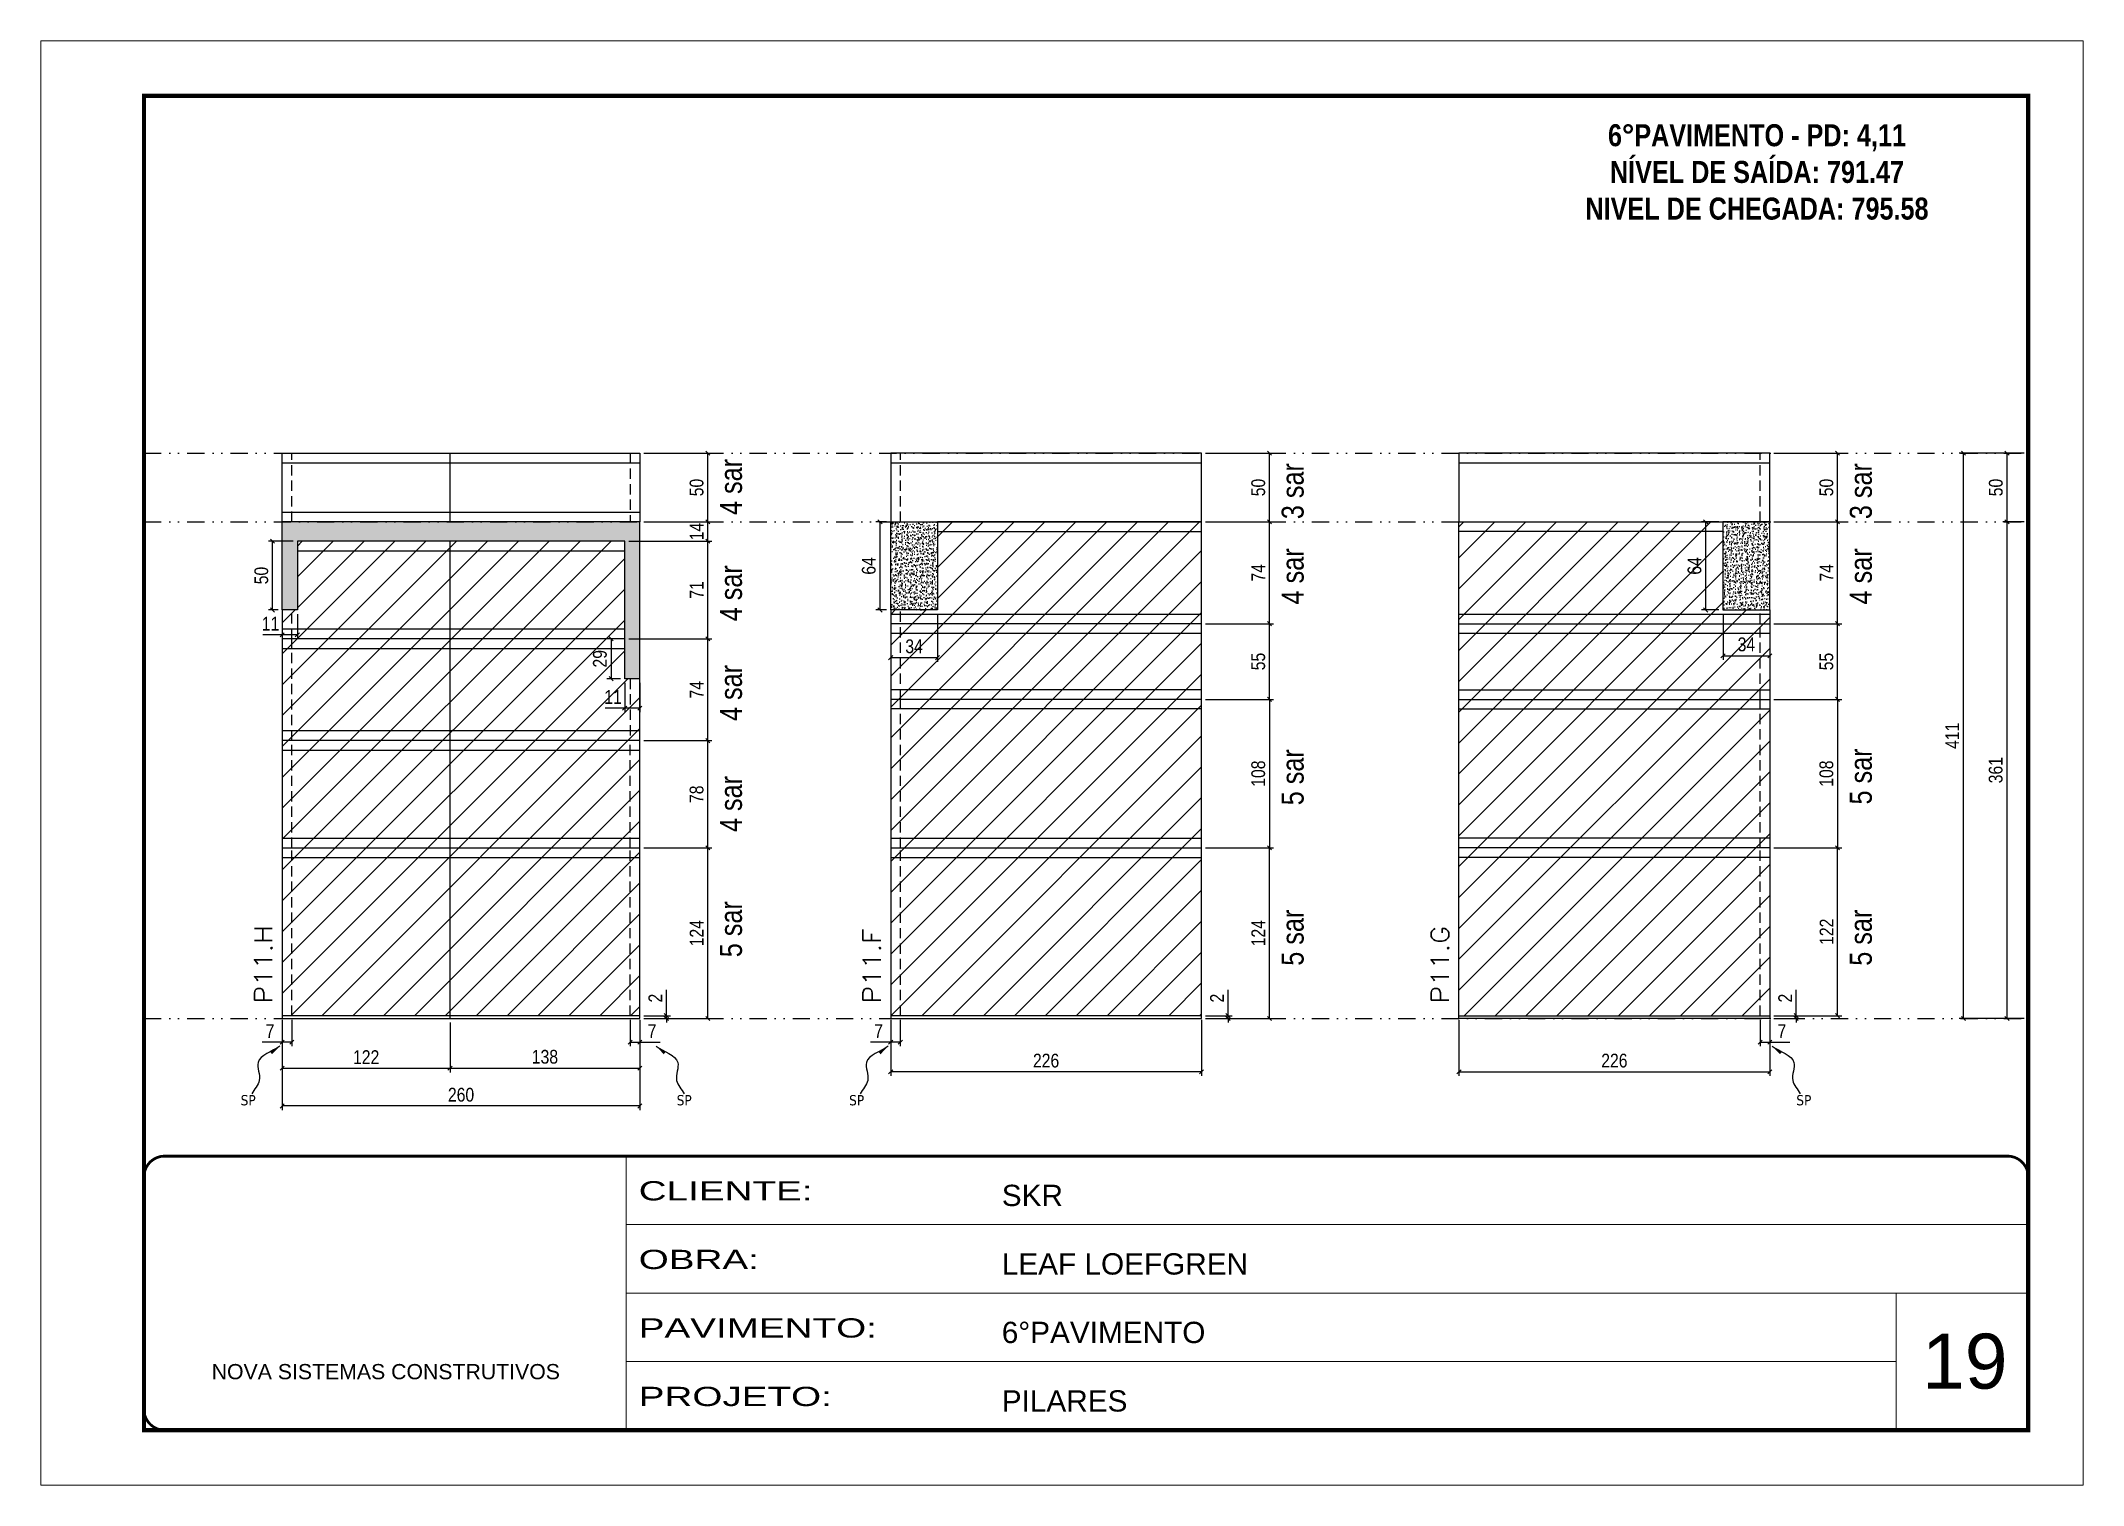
# Model space of a CAD drawing. Extents: x 14400 to 27878, y -21631 to 6985.
# Drawn here: x 17597 to 19082, y 1340 to 2390 of the extents above; entities that cross this region are included whole.
import ezdxf

# ---------------------------------------------------------------- set-up
doc = ezdxf.new("R2010")
doc.units = 0
for name, pattern in [('CONTINUO', [0]), ('DASHED', [0.75, 0.5, -0.25]), ('DIVIDE2', [0.625, 0.25, -0.125, 0, -0.125, 0, -0.125]), ('HIDDEN', [0.375, 0.25, -0.125])]:
    doc.linetypes.add(name, pattern=pattern)
for name, color, linetype, lineweight in [('CARIMBO', 255, 'Continuous', 9), ('Folhas', 255, 'Continuous', 9), ('Hachura', 251, 'Continuous', 9), ('SARRAFO DE PRESSAO', 251, 'DASHED', 9), ('Texto Seção', 7, 'Continuous', 15)]:
    doc.layers.add(name, color=color, linetype=linetype, lineweight=lineweight)
for name, color, linetype in [('COTA', 241, 'Continuous'), ('NOMENCLATURA', 7, 'Continuous'), ('Nível', 160, 'Continuous'), ('Painéis', 200, 'Continuous'), ('SARR_2.2x7', 40, 'Continuous'), ('Sarrafo de Pressão', 42, 'HIDDEN'), ('texto', 7, 'Continuous')]:
    doc.layers.add(name, color=color, linetype=linetype)
doc.styles.add('ARIAL', font='arial.ttf')
doc.styles.add('ARIAL_NARROW', font='ARIALN.TTF', dxfattribs={"height": 0.2})
doc.styles.add('COTA TECNICA', font='techl___.ttf', dxfattribs={"height": 10})
doc.styles.add('COTA TECNICA-50', font='techl___.ttf', dxfattribs={"height": 10})
doc.styles.add('REGUA-120', font='ROMANS.shx', dxfattribs={"height": 15})
doc.styles.add('ROMANC', font='techb___.ttf', dxfattribs={"height": 2.5})
doc.styles.get("Standard").update_dxf_attribs({"font": 'arial.ttf'})
doc.styles.add('Tecnologia', font='')
doc.styles.get('Tecnologia').set_extended_font_data('Forgotten Futurist')
doc.dimstyles.new('COTA PAINEL-50', dxfattribs={"dimtxt": 10, "dimasz": 3, "dimexe": 3, "dimexo": 3, "dimgap": 3, "dimtad": 1, "dimdec": 1, "dimzin": 12, "dimdsep": 46, "dimtxsty": 'COTA TECNICA-50', "dimblk1": 'OBLIQUE', "dimblk2": 'OBLIQUE', "dimsah": 1, "dimcen": 0.9, "dimclrd": 4, "dimclre": 4, "dimclrt": 240, "dimadec": 1, "dimazin": 3, "dimtfac": 1, "dimtdec": 1, "dimtmove": 0, "dimatfit": 3, "dimfxl": 1, "dimtolj": 1, "dimtzin": 12, "dimarcsym": 0})
doc.dimstyles.new('PAINEL', dxfattribs={"dimtxt": 10, "dimasz": 3, "dimexe": 3, "dimexo": 3, "dimgap": 3, "dimtad": 1, "dimdec": 1, "dimzin": 12, "dimdsep": 46, "dimtxsty": 'COTA TECNICA', "dimblk1": 'OBLIQUE', "dimblk2": 'OBLIQUE', "dimsah": 1, "dimcen": 0.9, "dimclrd": 4, "dimclre": 4, "dimclrt": 240, "dimadec": 1, "dimazin": 3, "dimtfac": 1, "dimtdec": 1, "dimtmove": 0, "dimatfit": 3, "dimfxl": 1, "dimtolj": 1, "dimtzin": 12, "dimarcsym": 0})
doc.dimstyles.get("Standard").update_dxf_attribs({"dimtxt": 0.18, "dimasz": 0.18, "dimexe": 0.18, "dimexo": 0.0625, "dimgap": 0.09, "dimtad": 0, "dimtih": 1, "dimtoh": 1, "dimdec": 4, "dimzin": 0, "dimdsep": 46, "dimtxsty": 'Standard', "dimcen": 0.09, "dimadec": 0, "dimazin": 0, "dimtfac": 1, "dimtdec": 4, "dimtofl": 0, "dimtmove": 0, "dimatfit": 3, "dimfxl": 1, "dimtolj": 1, "dimtzin": 0, "dimarcsym": 0})

msp = doc.modelspace()

# ---------------------------------------------------------------- texts
at = {"layer": 'CARIMBO', "style": 'ARIAL'}
msp.add_text('19', height=40, dxfattribs=at).set_placement((18964.83, 1410.57))
at = {"layer": 'NOMENCLATURA', "style": 'ARIAL_NARROW'}
for s, p in [('4 sar', (18106.75, 2045.74)), ('3 sar', (18515.16, 2042.69)), ('3 sar', (18928.31, 2042.69)), ('4 sar', (18515.16, 1980.69)), ('4 sar', (18928.31, 1980.69)), ('4 sar', (18106.75, 1968.47)), ('4 sar', (18106.75, 1895.97)), ('5 sar', (18515.16, 1834.69)), ('5 sar', (18928.31, 1835.27)), ('4 sar', (18106.75, 1815.21)), ('5 sar', (18106.75, 1724.23)), ('5 sar', (18515.16, 1718.03)), ('5 sar', (18928.31, 1718.03))]:
    msp.add_text(s, height=16, rotation=90, dxfattribs=at).set_placement(p)
at = {"layer": 'NOMENCLATURA', "color": 2, "insert": (18844.81, 2356.49), "char_height": 16, "attachment_point": 2, "style": 'ROMANC'}
msp.add_mtext_dynamic_manual_height_columns('\\P6°PAVIMENTO - PD: 4,11\\PNÍVEL DE SAÍDA: 791.47\\PNIVEL DE CHEGADA: 795.58', width=432.3511, gutter_width=1, heights=[0], dxfattribs=at)
at = {"layer": 'texto', "color": 0, "char_height": 7.5, "attachment_point": 5}
for insert in [(17747.73, 1620.22), (18064.76, 1620.22), (18190.14, 1620.22), (18878.85, 1620.22)]:
    msp.add_mtext('{\\fTahoma|b0|i0|c0|p34;\\C4;SP}', dxfattribs=dict(at, insert=insert))
at = {"layer": 'Texto Seção', "style": 'REGUA-120', "width": 1.1}
for s, p in [('P11.H', (17765.26, 1690.47)), ('P11.F', (18207.67, 1690.47)), ('P11.G', (18620.82, 1690.47))]:
    msp.add_text(s, height=13, rotation=90, dxfattribs=at).set_placement(p)

# ---------------------------------------------------------------- blocks, each defined once
blk = doc.blocks.new('9999999999')
at = {"color": 30, "linetype": 'CONTINUO'}
for p, q in [((98564.6, 34230.2), (98564.6, 34429.4)), ((98564.6, 34379.6), (99584, 34379.6)), ((98564.6, 34329.8), (99488, 34329.8)), ((99584, 34329.8), (99488, 34329.8)), ((99488, 34329.8), (99488, 34230.2)), ((98564.6, 34280), (99488, 34280))]:
    blk.add_line(p, q, dxfattribs=at)
at = {"color": 30, "linetype": 'CONTINUO', "const_width": 2}
blk.add_lwpolyline([(99584, 34230.2), (99584, 34414.4, 0.414214), (99569, 34429.4), (98229, 34429.4, 0.414214), (98214, 34414.4), (98214, 34245.2, 0.414214), (98229, 34230.2), (99584, 34230.2)], format="xyb", dxfattribs=at)
at = {"layer": 'Folhas'}
blk.add_lwpolyline([(98139, 34190.2), (99624, 34190.2), (99624, 35240.2), (98139, 35240.2)], close=True, dxfattribs=at)
at = {"layer": 'Folhas', "color": 30, "const_width": 3}
blk.add_lwpolyline([(98214, 34230.2), (99584, 34230.2), (99584, 35200.2), (98214, 35200.2)], close=True, dxfattribs=at)
at = {"color": 7, "linetype": 'Continuous', "ltscale": 5, "style": 'ARIAL'}
for s, height, p in [('SKR', 15.48, (98837.7, 34393.1)), ('LEAF LOEFGREN', 15.483, (98837.7, 34343.3)), ('6°PAVIMENTO', 15.483, (98837.7, 34293.5)), ('NOVA SISTEMAS CONSTRUTIVOS', 11.059, (98263.2, 34267.2)), ('PILARES', 15.48, (98837.7, 34243.7))]:
    blk.add_text(s, height=height, dxfattribs=at).set_placement(p)
at = {"layer": 'Folhas', "color": 7, "style": 'Tecnologia', "width": 1.5}
for s, p in [('CLIENTE:', (98573.7, 34397.2)), ('OBRA:', (98573.7, 34347.3)), ('PAVIMENTO:', (98573.7, 34297.5)), ('PROJETO:', (98573.7, 34247.7))]:
    blk.add_text(s, height=14, dxfattribs=at).set_placement(p)
blk = doc.blocks.new('_Oblique')
at = {"color": 0, "linetype": 'ByBlock', "lineweight": -2}
blk.add_line((-0.5, -0.5), (0.5, 0.5), dxfattribs=at)
blk = doc.blocks.new('*D2872')
at = {"layer": 'COTA', "color": 4, "lineweight": -2, "transparency": 16777216}
for p, q in [((18214.9, 1678.7), (18214.9, 1637.9)), ((18440.9, 1678.7), (18440.9, 1637.9)), ((18440.9, 1640.9), (18214.9, 1640.9))]:
    blk.add_line(p, q, dxfattribs=at)
at = {"layer": 'Defpoints', "color": 0, "transparency": 16777216}
for p in [(18214.9, 1681.7), (18440.9, 1681.7), (18214.9, 1640.9)]:
    blk.add_point(p, dxfattribs=at)
at = {"layer": 'COTA', "color": 4, "lineweight": -2, "transparency": 16777216, "xscale": 3, "yscale": 3, "zscale": 3, "rotation": 180}
blk.add_blockref('_Oblique', (18214.9, 1640.9), dxfattribs=at)
at = {"layer": 'COTA', "color": 4, "lineweight": -2, "transparency": 16777216, "xscale": 3, "yscale": 3, "zscale": 3}
blk.add_blockref('_Oblique', (18440.9, 1640.9), dxfattribs=at)
at = {"layer": 'COTA', "color": 240, "transparency": 16777216, "insert": (18327.9, 1649), "char_height": 10, "attachment_point": 5, "style": 'COTA TECNICA'}
blk.add_mtext('\\A1;226', dxfattribs=at)
blk = doc.blocks.new('*D2873')
at = {"layer": 'COTA', "color": 4, "lineweight": -2, "transparency": 16777216}
for p, q in [((18221.9, 1678.7), (18221.9, 1659.5)), ((18214.9, 1676.7), (18214.9, 1659.5)), ((18214.9, 1662.5), (18200.2, 1662.5)), ((18221.9, 1662.5), (18214.9, 1662.5))]:
    blk.add_line(p, q, dxfattribs=at)
at = {"layer": 'Defpoints', "color": 0, "transparency": 16777216}
for p in [(18214.9, 1679.7), (18221.9, 1681.7), (18214.9, 1662.5)]:
    blk.add_point(p, dxfattribs=at)
at = {"layer": 'COTA', "color": 4, "lineweight": -2, "transparency": 16777216, "xscale": 3, "yscale": 3, "zscale": 3, "rotation": 180}
blk.add_blockref('_Oblique', (18214.9, 1662.5), dxfattribs=at)
at = {"layer": 'COTA', "color": 4, "lineweight": -2, "transparency": 16777216, "xscale": 3, "yscale": 3, "zscale": 3}
blk.add_blockref('_Oblique', (18221.9, 1662.5), dxfattribs=at)
at = {"layer": 'COTA', "color": 240, "transparency": 16777216, "insert": (18206.1, 1670.5), "char_height": 10, "attachment_point": 5, "style": 'COTA TECNICA-50'}
blk.add_mtext('\\A1;7', dxfattribs=at)
blk = doc.blocks.new('*D2874')
at = {"layer": 'COTA', "color": 4, "lineweight": -2, "transparency": 16777216}
for p, q in [((18460.2, 1681.7), (18460.2, 1700.5)), ((18443.9, 1681.7), (18463.2, 1681.7)), ((18443.9, 1679.7), (18463.2, 1679.7)), ((18460.2, 1679.7), (18460.2, 1681.7)), ((18460.2, 1679.7), (18460.2, 1676.7))]:
    blk.add_line(p, q, dxfattribs=at)
at = {"layer": 'Defpoints', "color": 0, "transparency": 16777216}
for p in [(18440.9, 1681.7), (18440.9, 1679.7), (18460.2, 1679.7)]:
    blk.add_point(p, dxfattribs=at)
at = {"layer": 'COTA', "color": 4, "lineweight": -2, "transparency": 16777216, "xscale": 3, "yscale": 3, "zscale": 3}
for p, rotation in [((18460.2, 1681.7), 270), ((18460.2, 1679.7), 90)]:
    blk.add_blockref('_Oblique', p, dxfattribs=dict(at, rotation=rotation))
at = {"layer": 'COTA', "color": 240, "transparency": 16777216, "insert": (18452.2, 1694.5), "char_height": 10, "attachment_point": 5, "rotation": 90, "style": 'COTA TECNICA-50'}
blk.add_mtext('\\A1;2', dxfattribs=at)
blk = doc.blocks.new('*D2875')
at = {"layer": 'COTA', "color": 4, "linetype": 'ByBlock', "lineweight": -2, "transparency": 16777216}
for p, q in [((18443.9, 1803.7), (18493.3, 1803.7)), ((18490.3, 1679.7), (18490.3, 1803.7)), ((18443.9, 1679.7), (18493.3, 1679.7))]:
    blk.add_line(p, q, dxfattribs=at)
at = {"layer": 'Defpoints', "color": 0, "linetype": 'ByBlock', "transparency": 16777216}
for p in [(18440.9, 1803.7), (18490.3, 1803.7), (18440.9, 1679.7)]:
    blk.add_point(p, dxfattribs=at)
at = {"layer": 'COTA', "color": 4, "linetype": 'ByBlock', "lineweight": -2, "transparency": 16777216, "xscale": 3, "yscale": 3, "zscale": 3}
for p, rotation in [((18490.3, 1803.7), 90), ((18490.3, 1679.7), 270)]:
    blk.add_blockref('_Oblique', p, dxfattribs=dict(at, rotation=rotation))
at = {"layer": 'COTA', "color": 240, "linetype": 'ByBlock', "transparency": 16777216, "insert": (18482.2, 1741.7), "char_height": 10, "attachment_point": 5, "rotation": 90, "style": 'COTA TECNICA'}
blk.add_mtext('\\A1;124', dxfattribs=at)
blk = doc.blocks.new('*D2876')
at = {"layer": 'COTA', "color": 4, "lineweight": -2, "transparency": 16777216}
for p, q in [((17772.5, 1678.7), (17772.5, 1613.1)), ((18032.5, 1678.7), (18032.5, 1613.1)), ((18032.5, 1616.1), (17772.5, 1616.1))]:
    blk.add_line(p, q, dxfattribs=at)
at = {"layer": 'Defpoints', "color": 0, "transparency": 16777216}
for p in [(17772.5, 1681.7), (18032.5, 1681.7), (17772.5, 1616.1)]:
    blk.add_point(p, dxfattribs=at)
at = {"layer": 'COTA', "color": 4, "lineweight": -2, "transparency": 16777216, "xscale": 3, "yscale": 3, "zscale": 3, "rotation": 180}
blk.add_blockref('_Oblique', (17772.5, 1616.1), dxfattribs=at)
at = {"layer": 'COTA', "color": 4, "lineweight": -2, "transparency": 16777216, "xscale": 3, "yscale": 3, "zscale": 3}
blk.add_blockref('_Oblique', (18032.5, 1616.1), dxfattribs=at)
at = {"layer": 'COTA', "color": 240, "transparency": 16777216, "insert": (17902.5, 1624.2), "char_height": 10, "attachment_point": 5, "style": 'COTA TECNICA'}
blk.add_mtext('\\A1;260', dxfattribs=at)
blk = doc.blocks.new('*D2877')
at = {"layer": 'COTA', "color": 4, "lineweight": -2, "transparency": 16777216}
for p, q in [((18025.5, 1678.7), (18025.5, 1659.5)), ((18032.5, 1676.7), (18032.5, 1659.5)), ((18025.5, 1662.5), (18032.5, 1662.5)), ((18032.5, 1662.5), (18047.2, 1662.5))]:
    blk.add_line(p, q, dxfattribs=at)
at = {"layer": 'Defpoints', "color": 0, "transparency": 16777216}
for p in [(18025.5, 1681.7), (18032.5, 1679.7), (18032.5, 1662.5)]:
    blk.add_point(p, dxfattribs=at)
at = {"layer": 'COTA', "color": 4, "lineweight": -2, "transparency": 16777216, "xscale": 3, "yscale": 3, "zscale": 3, "rotation": 180}
blk.add_blockref('_Oblique', (18025.5, 1662.5), dxfattribs=at)
at = {"layer": 'COTA', "color": 4, "lineweight": -2, "transparency": 16777216, "xscale": 3, "yscale": 3, "zscale": 3}
blk.add_blockref('_Oblique', (18032.5, 1662.5), dxfattribs=at)
at = {"layer": 'COTA', "color": 240, "transparency": 16777216, "insert": (18041.4, 1670.5), "char_height": 10, "attachment_point": 5, "style": 'COTA TECNICA-50'}
blk.add_mtext('\\A1;7', dxfattribs=at)
blk = doc.blocks.new('*D2878')
at = {"layer": 'COTA', "color": 4, "lineweight": -2, "transparency": 16777216}
for p, q in [((17779.5, 1678.7), (17779.5, 1659.5)), ((17772.5, 1676.7), (17772.5, 1659.5)), ((17772.5, 1662.5), (17757.8, 1662.5)), ((17779.5, 1662.5), (17772.5, 1662.5))]:
    blk.add_line(p, q, dxfattribs=at)
at = {"layer": 'Defpoints', "color": 0, "transparency": 16777216}
for p in [(17772.5, 1679.7), (17779.5, 1681.7), (17772.5, 1662.5)]:
    blk.add_point(p, dxfattribs=at)
at = {"layer": 'COTA', "color": 4, "lineweight": -2, "transparency": 16777216, "xscale": 3, "yscale": 3, "zscale": 3, "rotation": 180}
blk.add_blockref('_Oblique', (17772.5, 1662.5), dxfattribs=at)
at = {"layer": 'COTA', "color": 4, "lineweight": -2, "transparency": 16777216, "xscale": 3, "yscale": 3, "zscale": 3}
blk.add_blockref('_Oblique', (17779.5, 1662.5), dxfattribs=at)
at = {"layer": 'COTA', "color": 240, "transparency": 16777216, "insert": (17763.6, 1670.5), "char_height": 10, "attachment_point": 5, "style": 'COTA TECNICA-50'}
blk.add_mtext('\\A1;7', dxfattribs=at)
blk = doc.blocks.new('*D2879')
at = {"layer": 'COTA', "color": 4, "lineweight": -2, "transparency": 16777216}
for p, q in [((18051.8, 1681.7), (18051.8, 1700.5)), ((18035.5, 1681.7), (18054.8, 1681.7)), ((18035.5, 1679.7), (18054.8, 1679.7)), ((18051.8, 1679.7), (18051.8, 1681.7)), ((18051.8, 1679.7), (18051.8, 1676.7))]:
    blk.add_line(p, q, dxfattribs=at)
at = {"layer": 'Defpoints', "color": 0, "transparency": 16777216}
for p in [(18032.5, 1681.7), (18032.5, 1679.7), (18051.8, 1679.7)]:
    blk.add_point(p, dxfattribs=at)
at = {"layer": 'COTA', "color": 4, "lineweight": -2, "transparency": 16777216, "xscale": 3, "yscale": 3, "zscale": 3}
for p, rotation in [((18051.8, 1681.7), 270), ((18051.8, 1679.7), 90)]:
    blk.add_blockref('_Oblique', p, dxfattribs=dict(at, rotation=rotation))
at = {"layer": 'COTA', "color": 240, "transparency": 16777216, "insert": (18043.8, 1694.5), "char_height": 10, "attachment_point": 5, "rotation": 90, "style": 'COTA TECNICA-50'}
blk.add_mtext('\\A1;2', dxfattribs=at)
blk = doc.blocks.new('*D2880')
at = {"layer": 'COTA', "color": 4, "linetype": 'ByBlock', "lineweight": -2, "transparency": 16777216}
for p, q in [((18035.5, 1803.7), (18084.9, 1803.7)), ((18081.9, 1679.7), (18081.9, 1803.7)), ((18035.5, 1679.7), (18084.9, 1679.7))]:
    blk.add_line(p, q, dxfattribs=at)
at = {"layer": 'Defpoints', "color": 0, "linetype": 'ByBlock', "transparency": 16777216}
for p in [(18032.5, 1803.7), (18081.9, 1803.7), (18032.5, 1679.7)]:
    blk.add_point(p, dxfattribs=at)
at = {"layer": 'COTA', "color": 4, "linetype": 'ByBlock', "lineweight": -2, "transparency": 16777216, "xscale": 3, "yscale": 3, "zscale": 3}
for p, rotation in [((18081.9, 1803.7), 90), ((18081.9, 1679.7), 270)]:
    blk.add_blockref('_Oblique', p, dxfattribs=dict(at, rotation=rotation))
at = {"layer": 'COTA', "color": 240, "linetype": 'ByBlock', "transparency": 16777216, "insert": (18073.8, 1741.7), "char_height": 10, "attachment_point": 5, "rotation": 90, "style": 'COTA TECNICA'}
blk.add_mtext('\\A1;124', dxfattribs=at)
blk = doc.blocks.new('*D2881')
at = {"layer": 'COTA', "color": 4, "lineweight": -2, "transparency": 16777216}
for p, q in [((17894.5, 1676.7), (17894.5, 1640.5)), ((18032.5, 1676.7), (18032.5, 1640.5)), ((17894.5, 1643.5), (18032.5, 1643.5))]:
    blk.add_line(p, q, dxfattribs=at)
at = {"layer": 'Defpoints', "color": 0, "transparency": 16777216}
for p in [(17894.5, 1679.7), (18032.5, 1679.7), (18032.5, 1643.5)]:
    blk.add_point(p, dxfattribs=at)
at = {"layer": 'COTA', "color": 4, "lineweight": -2, "transparency": 16777216, "xscale": 3, "yscale": 3, "zscale": 3, "rotation": 180}
blk.add_blockref('_Oblique', (17894.5, 1643.5), dxfattribs=at)
at = {"layer": 'COTA', "color": 4, "lineweight": -2, "transparency": 16777216, "xscale": 3, "yscale": 3, "zscale": 3}
blk.add_blockref('_Oblique', (18032.5, 1643.5), dxfattribs=at)
at = {"layer": 'COTA', "color": 240, "transparency": 16777216, "insert": (17963.5, 1651.8), "char_height": 10, "attachment_point": 5, "style": 'COTA TECNICA'}
blk.add_mtext('\\A1;138', dxfattribs=at)
blk = doc.blocks.new('*D2882')
at = {"layer": 'COTA', "color": 4, "lineweight": -2, "transparency": 16777216}
for p, q in [((17772.5, 1676.7), (17772.5, 1640.5)), ((17894.5, 1676.7), (17894.5, 1640.5)), ((17772.5, 1643.5), (17894.5, 1643.5))]:
    blk.add_line(p, q, dxfattribs=at)
at = {"layer": 'Defpoints', "color": 0, "transparency": 16777216}
for p in [(17772.5, 1679.7), (17894.5, 1679.7), (17894.5, 1643.5)]:
    blk.add_point(p, dxfattribs=at)
at = {"layer": 'COTA', "color": 4, "lineweight": -2, "transparency": 16777216, "xscale": 3, "yscale": 3, "zscale": 3, "rotation": 180}
blk.add_blockref('_Oblique', (17772.5, 1643.5), dxfattribs=at)
at = {"layer": 'COTA', "color": 4, "lineweight": -2, "transparency": 16777216, "xscale": 3, "yscale": 3, "zscale": 3}
blk.add_blockref('_Oblique', (17894.5, 1643.5), dxfattribs=at)
at = {"layer": 'COTA', "color": 240, "transparency": 16777216, "insert": (17833.5, 1651.6), "char_height": 10, "attachment_point": 5, "style": 'COTA TECNICA'}
blk.add_mtext('\\A1;122', dxfattribs=at)
blk = doc.blocks.new('*D2883')
at = {"layer": 'COTA', "color": 4, "lineweight": -2, "transparency": 16777216}
for p, q in [((18211.9, 2040.7), (18204.1, 2040.7)), ((18207.1, 2040.7), (18207.1, 1976.7)), ((18211.9, 1976.7), (18204.1, 1976.7))]:
    blk.add_line(p, q, dxfattribs=at)
at = {"layer": 'Defpoints', "color": 0, "transparency": 16777216}
for p in [(18214.9, 2040.7), (18207.1, 1976.7), (18214.9, 1976.7)]:
    blk.add_point(p, dxfattribs=at)
at = {"layer": 'COTA', "color": 4, "lineweight": -2, "transparency": 16777216, "xscale": 3, "yscale": 3, "zscale": 3}
for p, rotation in [((18207.1, 2040.7), 90), ((18207.1, 1976.7), 270)]:
    blk.add_blockref('_Oblique', p, dxfattribs=dict(at, rotation=rotation))
at = {"layer": 'COTA', "color": 240, "transparency": 16777216, "insert": (18199, 2008.7), "char_height": 10, "attachment_point": 5, "rotation": 90, "style": 'COTA TECNICA'}
blk.add_mtext('\\A1;64', dxfattribs=at)
blk = doc.blocks.new('*D2884')
at = {"layer": 'COTA', "color": 4, "lineweight": -2, "transparency": 16777216}
for p, q in [((18628.1, 1678.7), (18628.1, 1637.9)), ((18854.1, 1678.7), (18854.1, 1637.9)), ((18628.1, 1640.9), (18854.1, 1640.9))]:
    blk.add_line(p, q, dxfattribs=at)
at = {"layer": 'Defpoints', "color": 0, "transparency": 16777216}
for p in [(18628.1, 1681.7), (18854.1, 1681.7), (18854.1, 1640.9)]:
    blk.add_point(p, dxfattribs=at)
at = {"layer": 'COTA', "color": 4, "lineweight": -2, "transparency": 16777216, "xscale": 3, "yscale": 3, "zscale": 3, "rotation": 180}
blk.add_blockref('_Oblique', (18628.1, 1640.9), dxfattribs=at)
at = {"layer": 'COTA', "color": 4, "lineweight": -2, "transparency": 16777216, "xscale": 3, "yscale": 3, "zscale": 3}
blk.add_blockref('_Oblique', (18854.1, 1640.9), dxfattribs=at)
at = {"layer": 'COTA', "color": 240, "transparency": 16777216, "insert": (18741.1, 1649), "char_height": 10, "attachment_point": 5, "style": 'COTA TECNICA'}
blk.add_mtext('\\A1;226', dxfattribs=at)
blk = doc.blocks.new('*D2885')
at = {"layer": 'COTA', "color": 4, "lineweight": -2, "transparency": 16777216}
for p, q in [((18847.1, 1678.7), (18847.1, 1659.5)), ((18854.1, 1676.7), (18854.1, 1659.5)), ((18847.1, 1662.5), (18854.1, 1662.5)), ((18854.1, 1662.5), (18868.8, 1662.5))]:
    blk.add_line(p, q, dxfattribs=at)
at = {"layer": 'Defpoints', "color": 0, "transparency": 16777216}
for p in [(18847.1, 1681.7), (18854.1, 1679.7), (18854.1, 1662.5)]:
    blk.add_point(p, dxfattribs=at)
at = {"layer": 'COTA', "color": 4, "lineweight": -2, "transparency": 16777216, "xscale": 3, "yscale": 3, "zscale": 3, "rotation": 180}
blk.add_blockref('_Oblique', (18847.1, 1662.5), dxfattribs=at)
at = {"layer": 'COTA', "color": 4, "lineweight": -2, "transparency": 16777216, "xscale": 3, "yscale": 3, "zscale": 3}
blk.add_blockref('_Oblique', (18854.1, 1662.5), dxfattribs=at)
at = {"layer": 'COTA', "color": 240, "transparency": 16777216, "insert": (18862.9, 1670.5), "char_height": 10, "attachment_point": 5, "style": 'COTA TECNICA-50'}
blk.add_mtext('\\A1;7', dxfattribs=at)
blk = doc.blocks.new('*D2886')
at = {"layer": 'COTA', "color": 4, "lineweight": -2, "transparency": 16777216}
for p, q in [((18873.3, 1681.7), (18873.3, 1700.5)), ((18857.1, 1681.7), (18876.3, 1681.7)), ((18857.1, 1679.7), (18876.3, 1679.7)), ((18873.3, 1679.7), (18873.3, 1681.7)), ((18873.3, 1679.7), (18873.3, 1676.7))]:
    blk.add_line(p, q, dxfattribs=at)
at = {"layer": 'Defpoints', "color": 0, "transparency": 16777216}
for p in [(18854.1, 1681.7), (18854.1, 1679.7), (18873.3, 1679.7)]:
    blk.add_point(p, dxfattribs=at)
at = {"layer": 'COTA', "color": 4, "lineweight": -2, "transparency": 16777216, "xscale": 3, "yscale": 3, "zscale": 3}
for p, rotation in [((18873.3, 1681.7), 270), ((18873.3, 1679.7), 90)]:
    blk.add_blockref('_Oblique', p, dxfattribs=dict(at, rotation=rotation))
at = {"layer": 'COTA', "color": 240, "transparency": 16777216, "insert": (18865.3, 1694.5), "char_height": 10, "attachment_point": 5, "rotation": 90, "style": 'COTA TECNICA-50'}
blk.add_mtext('\\A1;2', dxfattribs=at)
blk = doc.blocks.new('*D2887')
at = {"layer": 'COTA', "color": 4, "lineweight": -2, "transparency": 16777216}
for p, q in [((18857.1, 1803.7), (18906.4, 1803.7)), ((18903.4, 1681.7), (18903.4, 1803.7)), ((18857.1, 1681.7), (18906.4, 1681.7))]:
    blk.add_line(p, q, dxfattribs=at)
at = {"layer": 'Defpoints', "color": 0, "transparency": 16777216}
for p in [(18854.1, 1803.7), (18903.4, 1803.7), (18854.1, 1681.7)]:
    blk.add_point(p, dxfattribs=at)
at = {"layer": 'COTA', "color": 4, "lineweight": -2, "transparency": 16777216, "xscale": 3, "yscale": 3, "zscale": 3}
for p, rotation in [((18903.4, 1803.7), 90), ((18903.4, 1681.7), 270)]:
    blk.add_blockref('_Oblique', p, dxfattribs=dict(at, rotation=rotation))
at = {"layer": 'COTA', "color": 240, "transparency": 16777216, "insert": (18895.4, 1742.7), "char_height": 10, "attachment_point": 5, "rotation": 90, "style": 'COTA TECNICA'}
blk.add_mtext('\\A1;122', dxfattribs=at)
blk = doc.blocks.new('*D2888')
at = {"layer": 'COTA', "color": 4, "lineweight": -2, "transparency": 16777216}
for p, q in [((18817.1, 2040.7), (18804.5, 2040.7)), ((18807.5, 1976.7), (18807.5, 2040.7)), ((18817.1, 1976.7), (18804.5, 1976.7))]:
    blk.add_line(p, q, dxfattribs=at)
at = {"layer": 'Defpoints', "color": 0, "transparency": 16777216}
for p in [(18807.5, 2040.7), (18820.1, 2040.7), (18820.1, 1976.7)]:
    blk.add_point(p, dxfattribs=at)
at = {"layer": 'COTA', "color": 4, "lineweight": -2, "transparency": 16777216, "xscale": 3, "yscale": 3, "zscale": 3}
for p, rotation in [((18807.5, 2040.7), 90), ((18807.5, 1976.7), 270)]:
    blk.add_blockref('_Oblique', p, dxfattribs=dict(at, rotation=rotation))
at = {"layer": 'COTA', "color": 240, "transparency": 16777216, "insert": (18799.4, 2008.7), "char_height": 10, "attachment_point": 5, "rotation": 90, "style": 'COTA TECNICA'}
blk.add_mtext('\\A1;64', dxfattribs=at)
blk = doc.blocks.new('*D2889')
at = {"layer": 'COTA', "color": 4, "lineweight": -2, "transparency": 16777216}
for p, q in [((18035.5, 1881.7), (18084.9, 1881.7)), ((18081.9, 1803.7), (18081.9, 1881.7)), ((18035.5, 1803.7), (18084.9, 1803.7))]:
    blk.add_line(p, q, dxfattribs=at)
at = {"layer": 'Defpoints', "color": 0, "transparency": 16777216}
for p in [(18032.5, 1881.7), (18081.9, 1881.7), (18032.5, 1803.7)]:
    blk.add_point(p, dxfattribs=at)
at = {"layer": 'COTA', "color": 4, "lineweight": -2, "transparency": 16777216, "xscale": 3, "yscale": 3, "zscale": 3}
for p, rotation in [((18081.9, 1881.7), 90), ((18081.9, 1803.7), 270)]:
    blk.add_blockref('_Oblique', p, dxfattribs=dict(at, rotation=rotation))
at = {"layer": 'COTA', "color": 240, "transparency": 16777216, "insert": (18073.8, 1842.7), "char_height": 10, "attachment_point": 5, "rotation": 90, "style": 'COTA TECNICA'}
blk.add_mtext('\\A1;78', dxfattribs=at)
blk = doc.blocks.new('*D2890')
at = {"layer": 'COTA', "color": 4, "lineweight": -2, "transparency": 16777216}
for p, q in [((18443.9, 1911.7), (18493.3, 1911.7)), ((18490.3, 1911.7), (18490.3, 1803.7)), ((18443.9, 1803.7), (18493.3, 1803.7))]:
    blk.add_line(p, q, dxfattribs=at)
at = {"layer": 'Defpoints', "color": 0, "transparency": 16777216}
for p in [(18440.9, 1911.7), (18440.9, 1803.7), (18490.3, 1803.7)]:
    blk.add_point(p, dxfattribs=at)
at = {"layer": 'COTA', "color": 4, "lineweight": -2, "transparency": 16777216, "xscale": 3, "yscale": 3, "zscale": 3}
for p, rotation in [((18490.3, 1911.7), 90), ((18490.3, 1803.7), 270)]:
    blk.add_blockref('_Oblique', p, dxfattribs=dict(at, rotation=rotation))
at = {"layer": 'COTA', "color": 240, "transparency": 16777216, "insert": (18482.2, 1857.7), "char_height": 10, "attachment_point": 5, "rotation": 90, "style": 'COTA TECNICA'}
blk.add_mtext('\\A1;108', dxfattribs=at)
blk = doc.blocks.new('*D2891')
at = {"layer": 'COTA', "color": 4, "lineweight": -2, "transparency": 16777216}
for p, q in [((18857.1, 1911.7), (18906.4, 1911.7)), ((18903.4, 1911.7), (18903.4, 1803.7)), ((18857.1, 1803.7), (18906.4, 1803.7))]:
    blk.add_line(p, q, dxfattribs=at)
at = {"layer": 'Defpoints', "color": 0, "transparency": 16777216}
for p in [(18854.1, 1911.7), (18854.1, 1803.7), (18903.4, 1803.7)]:
    blk.add_point(p, dxfattribs=at)
at = {"layer": 'COTA', "color": 4, "lineweight": -2, "transparency": 16777216, "xscale": 3, "yscale": 3, "zscale": 3}
for p, rotation in [((18903.4, 1911.7), 90), ((18903.4, 1803.7), 270)]:
    blk.add_blockref('_Oblique', p, dxfattribs=dict(at, rotation=rotation))
at = {"layer": 'COTA', "color": 240, "transparency": 16777216, "insert": (18895.3, 1857.7), "char_height": 10, "attachment_point": 5, "rotation": 90, "style": 'COTA TECNICA'}
blk.add_mtext('\\A1;108', dxfattribs=at)
blk = doc.blocks.new('*D2892')
at = {"layer": 'COTA', "color": 4, "lineweight": -2, "transparency": 16777216}
for p, q in [((18857.1, 2040.7), (18906.4, 2040.7)), ((18903.4, 1966.7), (18903.4, 2040.7)), ((18857.1, 1966.7), (18906.4, 1966.7))]:
    blk.add_line(p, q, dxfattribs=at)
at = {"layer": 'Defpoints', "color": 0, "transparency": 16777216}
for p in [(18854.1, 2040.7), (18903.4, 2040.7), (18854.1, 1966.7)]:
    blk.add_point(p, dxfattribs=at)
at = {"layer": 'COTA', "color": 4, "lineweight": -2, "transparency": 16777216, "xscale": 3, "yscale": 3, "zscale": 3}
for p, rotation in [((18903.4, 2040.7), 90), ((18903.4, 1966.7), 270)]:
    blk.add_blockref('_Oblique', p, dxfattribs=dict(at, rotation=rotation))
at = {"layer": 'COTA', "color": 240, "transparency": 16777216, "insert": (18895.4, 2003.7), "char_height": 10, "attachment_point": 5, "rotation": 90, "style": 'COTA TECNICA'}
blk.add_mtext('\\A1;74', dxfattribs=at)
blk = doc.blocks.new('*D2893')
at = {"layer": 'COTA', "color": 4, "lineweight": -2, "transparency": 16777216}
for p, q in [((18024.5, 1955.7), (18084.9, 1955.7)), ((18081.9, 1881.7), (18081.9, 1955.7)), ((18035.5, 1881.7), (18084.9, 1881.7))]:
    blk.add_line(p, q, dxfattribs=at)
at = {"layer": 'Defpoints', "color": 0, "transparency": 16777216}
for p in [(18021.5, 1955.7), (18081.9, 1955.7), (18032.5, 1881.7)]:
    blk.add_point(p, dxfattribs=at)
at = {"layer": 'COTA', "color": 4, "lineweight": -2, "transparency": 16777216, "xscale": 3, "yscale": 3, "zscale": 3}
for p, rotation in [((18081.9, 1955.7), 90), ((18081.9, 1881.7), 270)]:
    blk.add_blockref('_Oblique', p, dxfattribs=dict(at, rotation=rotation))
at = {"layer": 'COTA', "color": 240, "transparency": 16777216, "insert": (18073.8, 1918.7), "char_height": 10, "attachment_point": 5, "rotation": 90, "style": 'COTA TECNICA'}
blk.add_mtext('\\A1;74', dxfattribs=at)
blk = doc.blocks.new('*D2921')
at = {"layer": 'COTA', "color": 4, "lineweight": -2, "transparency": 16777216}
for p, q in [((19039, 2040.7), (19023.6, 2040.7)), ((19026.6, 1679.7), (19026.6, 2040.7)), ((19039, 1679.7), (19023.6, 1679.7))]:
    blk.add_line(p, q, dxfattribs=at)
at = {"layer": 'Defpoints', "color": 0, "transparency": 16777216}
for p in [(19026.6, 2040.7), (19042, 2040.7), (19042, 1679.7)]:
    blk.add_point(p, dxfattribs=at)
at = {"layer": 'COTA', "color": 4, "lineweight": -2, "transparency": 16777216, "xscale": 3, "yscale": 3, "zscale": 3}
for p, rotation in [((19026.6, 2040.7), 90), ((19026.6, 1679.7), 270)]:
    blk.add_blockref('_Oblique', p, dxfattribs=dict(at, rotation=rotation))
at = {"layer": 'COTA', "color": 240, "transparency": 16777216, "insert": (19018.4, 1860.2), "char_height": 10, "attachment_point": 5, "rotation": 90, "style": 'COTA TECNICA'}
blk.add_mtext('\\A1;361', dxfattribs=at)
blk = doc.blocks.new('*D2922')
at = {"layer": 'COTA', "color": 4, "lineweight": -2, "transparency": 16777216}
for p, q in [((19039, 2090.7), (19023.6, 2090.7)), ((19026.6, 2040.7), (19026.6, 2090.7)), ((19039, 2040.7), (19023.6, 2040.7))]:
    blk.add_line(p, q, dxfattribs=at)
at = {"layer": 'Defpoints', "color": 0, "transparency": 16777216}
for p in [(19026.6, 2090.7), (19042, 2090.7), (19042, 2040.7)]:
    blk.add_point(p, dxfattribs=at)
at = {"layer": 'COTA', "color": 4, "lineweight": -2, "transparency": 16777216, "xscale": 3, "yscale": 3, "zscale": 3}
for p, rotation in [((19026.6, 2090.7), 90), ((19026.6, 2040.7), 270)]:
    blk.add_blockref('_Oblique', p, dxfattribs=dict(at, rotation=rotation))
at = {"layer": 'COTA', "color": 240, "transparency": 16777216, "insert": (19018.5, 2065.7), "char_height": 10, "attachment_point": 5, "rotation": 90, "style": 'COTA TECNICA'}
blk.add_mtext('\\A1;50', dxfattribs=at)
blk = doc.blocks.new('*D2923')
at = {"layer": 'COTA', "color": 4, "lineweight": -2, "transparency": 16777216}
for p, q in [((19039, 2090.7), (18991.9, 2090.7)), ((18994.9, 1679.7), (18994.9, 2090.7)), ((19039, 1679.7), (18991.9, 1679.7))]:
    blk.add_line(p, q, dxfattribs=at)
at = {"layer": 'Defpoints', "color": 0, "transparency": 16777216}
for p in [(18994.9, 2090.7), (19042, 2090.7), (19042, 1679.7)]:
    blk.add_point(p, dxfattribs=at)
at = {"layer": 'COTA', "color": 4, "lineweight": -2, "transparency": 16777216, "xscale": 3, "yscale": 3, "zscale": 3}
for p, rotation in [((18994.9, 2090.7), 90), ((18994.9, 1679.7), 270)]:
    blk.add_blockref('_Oblique', p, dxfattribs=dict(at, rotation=rotation))
at = {"layer": 'COTA', "color": 240, "transparency": 16777216, "insert": (18986.8, 1885.2), "char_height": 10, "attachment_point": 5, "rotation": 90, "style": 'COTA TECNICA'}
blk.add_mtext('\\A1;411', dxfattribs=at)
blk = doc.blocks.new('*D2924')
at = {"layer": 'COTA', "color": 4, "lineweight": -2, "transparency": 16777216}
for p, q in [((18024.5, 2026.7), (18084.9, 2026.7)), ((18081.9, 1955.7), (18081.9, 2026.7)), ((18024.5, 1955.7), (18084.9, 1955.7))]:
    blk.add_line(p, q, dxfattribs=at)
at = {"layer": 'Defpoints', "color": 0, "transparency": 16777216}
for p in [(18021.5, 2026.7), (18081.9, 2026.7), (18021.5, 1955.7)]:
    blk.add_point(p, dxfattribs=at)
at = {"layer": 'COTA', "color": 4, "lineweight": -2, "transparency": 16777216, "xscale": 3, "yscale": 3, "zscale": 3}
for p, rotation in [((18081.9, 2026.7), 90), ((18081.9, 1955.7), 270)]:
    blk.add_blockref('_Oblique', p, dxfattribs=dict(at, rotation=rotation))
at = {"layer": 'COTA', "color": 240, "transparency": 16777216, "insert": (18073.8, 1991.2), "char_height": 10, "attachment_point": 5, "rotation": 90, "style": 'COTA TECNICA'}
blk.add_mtext('\\A1;71', dxfattribs=at)
blk = doc.blocks.new('*D2925')
at = {"layer": 'COTA', "color": 4, "lineweight": -2, "transparency": 16777216}
for p, q in [((18035.5, 2040.7), (18084.9, 2040.7)), ((18081.9, 2026.7), (18081.9, 2040.7)), ((18024.5, 2026.7), (18084.9, 2026.7))]:
    blk.add_line(p, q, dxfattribs=at)
at = {"layer": 'Defpoints', "color": 0, "transparency": 16777216}
for p in [(18032.5, 2040.7), (18081.9, 2040.7), (18021.5, 2026.7)]:
    blk.add_point(p, dxfattribs=at)
at = {"layer": 'COTA', "color": 4, "lineweight": -2, "transparency": 16777216, "xscale": 3, "yscale": 3, "zscale": 3}
for p, rotation in [((18081.9, 2040.7), 90), ((18081.9, 2026.7), 270)]:
    blk.add_blockref('_Oblique', p, dxfattribs=dict(at, rotation=rotation))
at = {"layer": 'COTA', "color": 240, "transparency": 16777216, "insert": (18073.8, 2033.7), "char_height": 10, "attachment_point": 5, "rotation": 90, "style": 'COTA TECNICA'}
blk.add_mtext('\\A1;14', dxfattribs=at)
blk = doc.blocks.new('*D2926')
at = {"layer": 'COTA', "color": 4, "lineweight": -2, "transparency": 16777216}
for p, q in [((18035.5, 2090.7), (18084.9, 2090.7)), ((18081.9, 2040.7), (18081.9, 2090.7)), ((18035.5, 2040.7), (18084.9, 2040.7))]:
    blk.add_line(p, q, dxfattribs=at)
at = {"layer": 'Defpoints', "color": 0, "transparency": 16777216}
for p in [(18032.5, 2090.7), (18081.9, 2090.7), (18032.5, 2040.7)]:
    blk.add_point(p, dxfattribs=at)
at = {"layer": 'COTA', "color": 4, "lineweight": -2, "transparency": 16777216, "xscale": 3, "yscale": 3, "zscale": 3}
for p, rotation in [((18081.9, 2090.7), 90), ((18081.9, 2040.7), 270)]:
    blk.add_blockref('_Oblique', p, dxfattribs=dict(at, rotation=rotation))
at = {"layer": 'COTA', "color": 240, "transparency": 16777216, "insert": (18073.8, 2065.7), "char_height": 10, "attachment_point": 5, "rotation": 90, "style": 'COTA TECNICA'}
blk.add_mtext('\\A1;50', dxfattribs=at)
blk = doc.blocks.new('*D2927')
at = {"layer": 'COTA', "color": 4, "lineweight": -2, "transparency": 16777216}
for p, q in [((17780.5, 2026.7), (17762.4, 2026.7)), ((17765.4, 1976.7), (17765.4, 2026.7)), ((17769.5, 1976.7), (17762.4, 1976.7))]:
    blk.add_line(p, q, dxfattribs=at)
at = {"layer": 'Defpoints', "color": 0, "transparency": 16777216}
for p in [(17765.4, 2026.7), (17783.5, 2026.7), (17772.5, 1976.7)]:
    blk.add_point(p, dxfattribs=at)
at = {"layer": 'COTA', "color": 4, "lineweight": -2, "transparency": 16777216, "xscale": 3, "yscale": 3, "zscale": 3}
for p, rotation in [((17765.4, 2026.7), 90), ((17765.4, 1976.7), 270)]:
    blk.add_blockref('_Oblique', p, dxfattribs=dict(at, rotation=rotation))
at = {"layer": 'COTA', "color": 240, "transparency": 16777216, "insert": (17757.3, 2001.7), "char_height": 10, "attachment_point": 5, "rotation": 90, "style": 'COTA TECNICA'}
blk.add_mtext('\\A1;50', dxfattribs=at)
blk = doc.blocks.new('*D2928')
at = {"layer": 'COTA', "color": 4, "lineweight": -2, "transparency": 16777216}
for p, q in [((17772.5, 1973.7), (17772.5, 1955.6)), ((17783.5, 1973.7), (17783.5, 1955.6)), ((17772.5, 1958.6), (17758.4, 1958.6)), ((17783.5, 1958.6), (17772.5, 1958.6))]:
    blk.add_line(p, q, dxfattribs=at)
at = {"layer": 'Defpoints', "color": 0, "transparency": 16777216}
for p in [(17772.5, 1976.7), (17783.5, 1976.7), (17772.5, 1958.6)]:
    blk.add_point(p, dxfattribs=at)
at = {"layer": 'COTA', "color": 4, "lineweight": -2, "transparency": 16777216, "xscale": 3, "yscale": 3, "zscale": 3, "rotation": 180}
blk.add_blockref('_Oblique', (17772.5, 1958.6), dxfattribs=at)
at = {"layer": 'COTA', "color": 4, "lineweight": -2, "transparency": 16777216, "xscale": 3, "yscale": 3, "zscale": 3}
blk.add_blockref('_Oblique', (17783.5, 1958.6), dxfattribs=at)
at = {"layer": 'COTA', "color": 240, "transparency": 16777216, "insert": (17764, 1966.7), "char_height": 10, "attachment_point": 5, "style": 'COTA TECNICA'}
blk.add_mtext('\\A1;11', dxfattribs=at)
blk = doc.blocks.new('*D2929')
at = {"layer": 'COTA', "color": 4, "lineweight": -2, "transparency": 16777216}
for p, q in [((18018.5, 1955.7), (18008.6, 1955.7)), ((18011.6, 1955.7), (18011.6, 1926.7)), ((18018.5, 1926.7), (18008.6, 1926.7))]:
    blk.add_line(p, q, dxfattribs=at)
at = {"layer": 'Defpoints', "color": 0, "transparency": 16777216}
for p in [(18021.5, 1955.7), (18011.6, 1926.7), (18021.5, 1926.7)]:
    blk.add_point(p, dxfattribs=at)
at = {"layer": 'COTA', "color": 4, "lineweight": -2, "transparency": 16777216, "xscale": 3, "yscale": 3, "zscale": 3}
for p, rotation in [((18011.6, 1955.7), 90), ((18011.6, 1926.7), 270)]:
    blk.add_blockref('_Oblique', p, dxfattribs=dict(at, rotation=rotation))
at = {"layer": 'COTA', "color": 240, "transparency": 16777216, "insert": (18003.5, 1941.2), "char_height": 10, "attachment_point": 5, "rotation": 90, "style": 'COTA TECNICA'}
blk.add_mtext('\\A1;29', dxfattribs=at)
blk = doc.blocks.new('*D2930')
at = {"layer": 'COTA', "color": 4, "lineweight": -2, "transparency": 16777216}
for p, q in [((18021.5, 1923.7), (18021.5, 1902.3)), ((18032.5, 1923.7), (18032.5, 1902.3)), ((18021.5, 1905.3), (18007.4, 1905.3)), ((18032.5, 1905.3), (18021.5, 1905.3))]:
    blk.add_line(p, q, dxfattribs=at)
at = {"layer": 'Defpoints', "color": 0, "transparency": 16777216}
for p in [(18021.5, 1926.7), (18032.5, 1926.7), (18021.5, 1905.3)]:
    blk.add_point(p, dxfattribs=at)
at = {"layer": 'COTA', "color": 4, "lineweight": -2, "transparency": 16777216, "xscale": 3, "yscale": 3, "zscale": 3, "rotation": 180}
blk.add_blockref('_Oblique', (18021.5, 1905.3), dxfattribs=at)
at = {"layer": 'COTA', "color": 4, "lineweight": -2, "transparency": 16777216, "xscale": 3, "yscale": 3, "zscale": 3}
blk.add_blockref('_Oblique', (18032.5, 1905.3), dxfattribs=at)
at = {"layer": 'COTA', "color": 240, "transparency": 16777216, "insert": (18013, 1913.4), "char_height": 10, "attachment_point": 5, "style": 'COTA TECNICA'}
blk.add_mtext('\\A1;11', dxfattribs=at)
blk = doc.blocks.new('*D2931')
at = {"layer": 'COTA', "color": 4, "lineweight": -2, "transparency": 16777216}
for p, q in [((18443.9, 1966.7), (18493.3, 1966.7)), ((18490.3, 1911.7), (18490.3, 1966.7)), ((18443.9, 1911.7), (18493.3, 1911.7))]:
    blk.add_line(p, q, dxfattribs=at)
at = {"layer": 'Defpoints', "color": 0, "transparency": 16777216}
for p in [(18440.9, 1966.7), (18490.3, 1966.7), (18440.9, 1911.7)]:
    blk.add_point(p, dxfattribs=at)
at = {"layer": 'COTA', "color": 4, "lineweight": -2, "transparency": 16777216, "xscale": 3, "yscale": 3, "zscale": 3}
for p, rotation in [((18490.3, 1966.7), 90), ((18490.3, 1911.7), 270)]:
    blk.add_blockref('_Oblique', p, dxfattribs=dict(at, rotation=rotation))
at = {"layer": 'COTA', "color": 240, "transparency": 16777216, "insert": (18482.2, 1939.2), "char_height": 10, "attachment_point": 5, "rotation": 90, "style": 'COTA TECNICA'}
blk.add_mtext('\\A1;55', dxfattribs=at)
blk = doc.blocks.new('*D2932')
at = {"layer": 'COTA', "color": 4, "lineweight": -2, "transparency": 16777216}
for p, q in [((18443.9, 2040.7), (18493.3, 2040.7)), ((18490.3, 1966.7), (18490.3, 2040.7)), ((18443.9, 1966.7), (18493.3, 1966.7))]:
    blk.add_line(p, q, dxfattribs=at)
at = {"layer": 'Defpoints', "color": 0, "transparency": 16777216}
for p in [(18440.9, 2040.7), (18490.3, 2040.7), (18440.9, 1966.7)]:
    blk.add_point(p, dxfattribs=at)
at = {"layer": 'COTA', "color": 4, "lineweight": -2, "transparency": 16777216, "xscale": 3, "yscale": 3, "zscale": 3}
for p, rotation in [((18490.3, 2040.7), 90), ((18490.3, 1966.7), 270)]:
    blk.add_blockref('_Oblique', p, dxfattribs=dict(at, rotation=rotation))
at = {"layer": 'COTA', "color": 240, "transparency": 16777216, "insert": (18482.2, 2003.7), "char_height": 10, "attachment_point": 5, "rotation": 90, "style": 'COTA TECNICA'}
blk.add_mtext('\\A1;74', dxfattribs=at)
blk = doc.blocks.new('*D2933')
at = {"layer": 'COTA', "color": 4, "lineweight": -2, "transparency": 16777216}
for p, q in [((18443.9, 2090.7), (18493.3, 2090.7)), ((18490.3, 2040.7), (18490.3, 2090.7)), ((18443.9, 2040.7), (18493.3, 2040.7))]:
    blk.add_line(p, q, dxfattribs=at)
at = {"layer": 'Defpoints', "color": 0, "transparency": 16777216}
for p in [(18440.9, 2090.7), (18490.3, 2090.7), (18440.9, 2040.7)]:
    blk.add_point(p, dxfattribs=at)
at = {"layer": 'COTA', "color": 4, "lineweight": -2, "transparency": 16777216, "xscale": 3, "yscale": 3, "zscale": 3}
for p, rotation in [((18490.3, 2090.7), 90), ((18490.3, 2040.7), 270)]:
    blk.add_blockref('_Oblique', p, dxfattribs=dict(at, rotation=rotation))
at = {"layer": 'COTA', "color": 240, "transparency": 16777216, "insert": (18482.2, 2065.7), "char_height": 10, "attachment_point": 5, "rotation": 90, "style": 'COTA TECNICA'}
blk.add_mtext('\\A1;50', dxfattribs=at)
blk = doc.blocks.new('*D2934')
at = {"layer": 'COTA', "color": 4, "lineweight": -2, "transparency": 16777216}
for p, q in [((18857.1, 1966.7), (18906.4, 1966.7)), ((18903.4, 1911.7), (18903.4, 1966.7)), ((18857.1, 1911.7), (18906.4, 1911.7))]:
    blk.add_line(p, q, dxfattribs=at)
at = {"layer": 'Defpoints', "color": 0, "transparency": 16777216}
for p in [(18854.1, 1966.7), (18903.4, 1966.7), (18854.1, 1911.7)]:
    blk.add_point(p, dxfattribs=at)
at = {"layer": 'COTA', "color": 4, "lineweight": -2, "transparency": 16777216, "xscale": 3, "yscale": 3, "zscale": 3}
for p, rotation in [((18903.4, 1966.7), 90), ((18903.4, 1911.7), 270)]:
    blk.add_blockref('_Oblique', p, dxfattribs=dict(at, rotation=rotation))
at = {"layer": 'COTA', "color": 240, "transparency": 16777216, "insert": (18895.3, 1939.2), "char_height": 10, "attachment_point": 5, "rotation": 90, "style": 'COTA TECNICA'}
blk.add_mtext('\\A1;55', dxfattribs=at)
blk = doc.blocks.new('*D2935')
at = {"layer": 'COTA', "color": 4, "lineweight": -2, "transparency": 16777216}
for p, q in [((18214.9, 1973.7), (18214.9, 1939)), ((18248.9, 1973.7), (18248.9, 1939)), ((18248.9, 1942), (18214.9, 1942))]:
    blk.add_line(p, q, dxfattribs=at)
at = {"layer": 'Defpoints', "color": 0, "transparency": 16777216}
for p in [(18214.9, 1976.7), (18248.9, 1976.7), (18214.9, 1942)]:
    blk.add_point(p, dxfattribs=at)
at = {"layer": 'COTA', "color": 4, "lineweight": -2, "transparency": 16777216, "xscale": 3, "yscale": 3, "zscale": 3, "rotation": 180}
blk.add_blockref('_Oblique', (18214.9, 1942), dxfattribs=at)
at = {"layer": 'COTA', "color": 4, "lineweight": -2, "transparency": 16777216, "xscale": 3, "yscale": 3, "zscale": 3}
blk.add_blockref('_Oblique', (18248.9, 1942), dxfattribs=at)
at = {"layer": 'COTA', "color": 240, "transparency": 16777216, "insert": (18231.9, 1950.2), "char_height": 10, "attachment_point": 5, "style": 'COTA TECNICA'}
blk.add_mtext('\\A1;34', dxfattribs=at)
blk = doc.blocks.new('*D2936')
at = {"layer": 'COTA', "color": 4, "lineweight": -2, "transparency": 16777216}
for p, q in [((18857.1, 2090.7), (18906.4, 2090.7)), ((18903.4, 2040.7), (18903.4, 2090.7)), ((18857.1, 2040.7), (18906.4, 2040.7))]:
    blk.add_line(p, q, dxfattribs=at)
at = {"layer": 'Defpoints', "color": 0, "transparency": 16777216}
for p in [(18854.1, 2090.7), (18903.4, 2090.7), (18854.1, 2040.7)]:
    blk.add_point(p, dxfattribs=at)
at = {"layer": 'COTA', "color": 4, "lineweight": -2, "transparency": 16777216, "xscale": 3, "yscale": 3, "zscale": 3}
for p, rotation in [((18903.4, 2090.7), 90), ((18903.4, 2040.7), 270)]:
    blk.add_blockref('_Oblique', p, dxfattribs=dict(at, rotation=rotation))
at = {"layer": 'COTA', "color": 240, "transparency": 16777216, "insert": (18895.3, 2065.7), "char_height": 10, "attachment_point": 5, "rotation": 90, "style": 'COTA TECNICA'}
blk.add_mtext('\\A1;50', dxfattribs=at)
blk = doc.blocks.new('*D2937')
at = {"layer": 'COTA', "color": 4, "lineweight": -2, "transparency": 16777216}
for p, q in [((18820.1, 1973.7), (18820.1, 1940.4)), ((18854.1, 1973.7), (18854.1, 1940.4)), ((18820.1, 1943.4), (18854.1, 1943.4))]:
    blk.add_line(p, q, dxfattribs=at)
at = {"layer": 'Defpoints', "color": 0, "transparency": 16777216}
for p in [(18820.1, 1976.7), (18854.1, 1976.7), (18854.1, 1943.4)]:
    blk.add_point(p, dxfattribs=at)
at = {"layer": 'COTA', "color": 4, "lineweight": -2, "transparency": 16777216, "xscale": 3, "yscale": 3, "zscale": 3, "rotation": 180}
blk.add_blockref('_Oblique', (18820.1, 1943.4), dxfattribs=at)
at = {"layer": 'COTA', "color": 4, "lineweight": -2, "transparency": 16777216, "xscale": 3, "yscale": 3, "zscale": 3}
blk.add_blockref('_Oblique', (18854.1, 1943.4), dxfattribs=at)
at = {"layer": 'COTA', "color": 240, "transparency": 16777216, "insert": (18837.1, 1951.6), "char_height": 10, "attachment_point": 5, "style": 'COTA TECNICA'}
blk.add_mtext('\\A1;34', dxfattribs=at)

# ---------------------------------------------------------------- dimensions: what is measured, and where the dimension line sits
at = {"layer": 'COTA'}
for base, p1, p2, angle, dimstyle, picture, middle in [((18081.88, 2090.71), (18032.51, 2040.71), (18032.51, 2090.71), 90, 'PAINEL', '*D2926', (18073.77, 2065.71)), ((18903.44, 2090.71), (18854.07, 2040.71), (18854.07, 2090.71), 90, 'PAINEL', '*D2936', (18895.33, 2065.71)), ((18994.92, 2090.71), (19041.97, 1679.71), (19041.97, 2090.71), 90, 'PAINEL', '*D2923', (18986.85, 1885.21)), ((18207.06, 1976.71), (18214.92, 2040.71), (18214.92, 1976.71), 90, 'PAINEL', '*D2883', (18198.95, 2008.71)), ((18807.51, 2040.71), (18820.07, 1976.71), (18820.07, 2040.71), 90, 'PAINEL', '*D2888', (18799.41, 2008.71)), ((18903.44, 2040.71), (18854.07, 1966.71), (18854.07, 2040.71), 90, 'PAINEL', '*D2892', (18895.36, 2003.71)), ((19026.59, 2040.71), (19041.97, 1679.71), (19041.97, 2040.71), 90, 'PAINEL', '*D2921', (19018.38, 1860.21)), ((17765.44, 2026.71), (17772.51, 1976.71), (17783.51, 2026.71), 90, 'PAINEL', '*D2927', (17757.33, 2001.71)), ((18081.88, 2026.71), (18021.51, 1955.71), (18021.51, 2026.71), 90, 'PAINEL', '*D2924', (18073.8, 1991.21)), ((18490.29, 1966.71), (18440.92, 1911.71), (18440.92, 1966.71), 90, 'PAINEL', '*D2931', (18482.18, 1939.21)), ((18903.44, 1966.71), (18854.07, 1911.71), (18854.07, 1966.71), 90, 'PAINEL', '*D2934', (18895.33, 1939.21)), ((18011.56, 1926.71), (18021.51, 1955.71), (18021.51, 1926.71), 90, 'PAINEL', '*D2929', (18003.47, 1941.21)), ((18081.88, 1955.71), (18032.51, 1881.71), (18021.51, 1955.71), 90, 'PAINEL', '*D2893', (18073.8, 1918.71)), ((18490.29, 1803.71), (18440.92, 1911.71), (18440.92, 1803.71), 90, 'PAINEL', '*D2890', (18482.16, 1857.71)), ((18903.44, 1803.71), (18854.07, 1911.71), (18854.07, 1803.71), 90, 'PAINEL', '*D2891', (18895.31, 1857.71)), ((18081.88, 1881.71), (18032.51, 1803.71), (18032.51, 1881.71), 90, 'PAINEL', '*D2889', (18073.78, 1842.71)), ((18903.44, 1803.71), (18854.07, 1681.71), (18854.07, 1803.71), 90, 'PAINEL', '*D2887', (18895.38, 1742.71)), ((17772.51, 1662.47), (17779.51, 1681.71), (17772.51, 1679.71), 180, 'COTA PAINEL-50', '*D2878', (17763.65, 1670.54)), ((18214.92, 1662.47), (18221.92, 1681.71), (18214.92, 1679.71), 180, 'COTA PAINEL-50', '*D2873', (18206.05, 1670.54))]:
    dim = msp.add_linear_dim(base=base, p1=p1, p2=p2, angle=angle, dimstyle=dimstyle, dxfattribs=at)
    dim.commit()
    dim.dimension.update_dxf_attribs({"geometry": picture, "text_midpoint": middle})
for base, p1, p2, angle, override, picture, middle in [((18490.29, 2090.71), (18440.92, 2040.71), (18440.92, 2090.71), 90, {"dimtmove": 1}, '*D2933', (18482.18, 2065.71)), ((19026.59, 2090.71), (19041.97, 2040.71), (19041.97, 2090.71), 90, {"dimtmove": 1}, '*D2922', (19018.48, 2065.71)), ((18490.29, 2040.71), (18440.92, 1966.71), (18440.92, 2040.71), 90, {"dimtmove": 1}, '*D2932', (18482.21, 2003.71)), ((17772.51, 1616.09), (18032.51, 1681.71), (17772.51, 1681.71), 180, {"dimarcsym": 2}, '*D2876', (17902.51, 1624.19)), ((18214.92, 1640.89), (18440.92, 1681.71), (18214.92, 1681.71), 180, {"dimarcsym": 2}, '*D2872', (18327.92, 1648.99))]:
    dim = msp.add_linear_dim(base=base, p1=p1, p2=p2, angle=angle, dimstyle='PAINEL', override=override, dxfattribs=at)
    dim.commit()
    dim.dimension.update_dxf_attribs({"geometry": picture, "text_midpoint": middle})
for base, p1, p2, dimstyle, picture, middle in [((18081.88, 2040.71), (18021.51, 2026.71), (18032.51, 2040.71), 'PAINEL', '*D2925', (18081.88, 2033.71)), ((18051.77, 1679.71), (18032.51, 1681.71), (18032.51, 1679.71), 'COTA PAINEL-50', '*D2879', (18051.77, 1694.46)), ((18460.18, 1679.71), (18440.92, 1681.71), (18440.92, 1679.71), 'COTA PAINEL-50', '*D2874', (18460.18, 1694.46)), ((18873.33, 1679.71), (18854.07, 1681.71), (18854.07, 1679.71), 'COTA PAINEL-50', '*D2886', (18873.33, 1694.46))]:
    dim = msp.add_linear_dim(base=base, p1=p1, p2=p2, angle=90, dimstyle=dimstyle, dxfattribs=at)
    dim.commit()
    dim.dimension.update_dxf_attribs({"geometry": picture, "text_midpoint": middle, "dimtype": 160})
for base, p1, p2, dimstyle, picture, middle in [((17772.51, 1958.63), (17783.51, 1976.71), (17772.51, 1976.71), 'PAINEL', '*D2928', (17763.97, 1966.69)), ((18214.92, 1941.96), (18248.92, 1976.71), (18214.92, 1976.71), 'PAINEL', '*D2935', (18231.92, 1950.18)), ((18854.07, 1943.35), (18820.07, 1976.71), (18854.07, 1976.71), 'PAINEL', '*D2937', (18837.07, 1951.57)), ((18021.51, 1905.33), (18032.51, 1926.71), (18021.51, 1926.71), 'PAINEL', '*D2930', (18012.97, 1913.39)), ((17894.51, 1643.53), (17772.51, 1679.71), (17894.51, 1679.71), 'PAINEL', '*D2882', (17833.51, 1651.59)), ((18032.51, 1662.47), (18025.51, 1681.71), (18032.51, 1679.71), 'COTA PAINEL-50', '*D2877', (18041.38, 1670.54)), ((18854.07, 1662.47), (18847.07, 1681.71), (18854.07, 1679.71), 'COTA PAINEL-50', '*D2885', (18862.94, 1670.54))]:
    dim = msp.add_linear_dim(base=base, p1=p1, p2=p2, dimstyle=dimstyle, dxfattribs=at)
    dim.commit()
    dim.dimension.update_dxf_attribs({"geometry": picture, "text_midpoint": middle})
at = {"layer": 'COTA', "linetype": 'ByBlock'}
for p1, p2, picture, middle in [((18032.51, 1679.71), (18032.51, 1803.71), '*D2880', (18073.8, 1741.71)), ((18440.92, 1679.71), (18440.92, 1803.71), '*D2875', (18482.21, 1741.71))]:
    dim = msp.add_aligned_dim(p1=p1, p2=p2, distance=-49.37, dimstyle='PAINEL', dxfattribs=at)
    dim.commit()
    dim.dimension.update_dxf_attribs({"geometry": picture, "text_midpoint": middle})
at = {"layer": 'COTA'}
for base, p1, p2, override, picture, middle in [((18032.51, 1643.53), (17894.51, 1679.71), (18032.51, 1679.71), {"dimtmove": 1}, '*D2881', (17963.51, 1651.77)), ((18854.07, 1640.89), (18628.07, 1681.71), (18854.07, 1681.71), {"dimarcsym": 2}, '*D2884', (18741.07, 1648.99))]:
    dim = msp.add_linear_dim(base=base, p1=p1, p2=p2, dimstyle='PAINEL', override=override, dxfattribs=at)
    dim.commit()
    dim.dimension.update_dxf_attribs({"geometry": picture, "text_midpoint": middle})

# ---------------------------------------------------------------- hatches: boundary and pattern name
at = {"layer": 'COTA'}
h = msp.add_hatch(dxfattribs=at)
h.set_pattern_fill('AR-CONC', color=256, scale=0.03)
h.paths.add_polyline_path([(18032.51, 2040.71), (17772.51, 2040.71), (17772.51, 1976.71), (17783.51, 1976.71), (17783.51, 2026.71), (18021.51, 2026.71), (18021.51, 1926.71), (18032.51, 1926.71)])
h = msp.add_hatch(dxfattribs=at)
h.set_pattern_fill('AR-CONC', color=256, scale=0.03)
h.set_pattern_definition([(50, (-1212.4503, 2322.15), (5.4655401, -0.4781726), [0.5715, -6.2865]), (355, (-1212.45, 2322.15), (-1.0573026, 5.7317054), [0.4572, -5.0292175]), (100.451445, (-1211.995, 2322.1104), (4.4082374, 5.2535326), [0.4857003, -5.3427073]), (46.1842, (-1212.45, 2323.674), (8.1323712, -1.2612698), [0.85725, -9.42975]), (96.635558, (-1211.7726, 2323.569), (7.122124, 7.4227837), [0.7285507, -8.0140682]), (351.18415, (-1212.45, 2323.674), (7.122124, 7.4227837), [0.685799, -7.543792]), (21, (-1211.6883, 2323.293), (4.5484317, -3.0679559), [0.5715, -6.2865]), (326, (-1211.688, 2323.293), (1.8540609, 5.525639), [0.4572, -5.0292]), (71.451445, (-1211.309, 2323.0376), (6.4024926, 2.457683), [0.4857003, -5.3426981]), (37.5, (-1212.4503, 2322.1502), (0.0926581, 2.53665117), [0, -4.96824, 0, -5.1054, 0, -5.04825]), (7.5, (-1212.4503, 2322.1502), (2.00458988, 3.00541724), [0, -2.91084, 0, -4.85394, 0, -1.92405]), (327.5, (-1214.1495, 2322.1502), (4.06771786, -0.17186232), [0, -1.905, 0, -5.9436, 0, -7.8867]), (317.5, (-1214.9115, 2322.1502), (4.44387544, 0.7627947), [0, -2.4765, 0, -3.94716, 0, -5.6007])])
h.paths.add_polyline_path([(18248.92, 2040.71), (18214.92, 2040.71), (18214.92, 1976.71), (18248.92, 1976.71)])
h = msp.add_hatch(dxfattribs=at)
h.set_pattern_fill('AR-CONC', color=256, scale=0.03)
h.set_pattern_definition([(50, (-803.2995, 2322.15), (5.4655401, -0.4781726), [0.5715, -6.2865]), (355, (-803.2995, 2322.15), (-1.0573026, 5.7317054), [0.4572, -5.0292175]), (100.451445, (-802.844, 2322.1104), (4.4082374, 5.2535326), [0.4857003, -5.3427073]), (46.1842, (-803.2995, 2323.674), (8.1323712, -1.2612698), [0.85725, -9.42975]), (96.635558, (-802.622, 2323.569), (7.122124, 7.4227837), [0.7285507, -8.0140682]), (351.18415, (-803.2995, 2323.674), (7.122124, 7.4227837), [0.685799, -7.543792]), (21, (-802.5375, 2323.293), (4.5484317, -3.0679559), [0.5715, -6.2865]), (326, (-802.5375, 2323.293), (1.8540609, 5.525639), [0.4572, -5.0292]), (71.451445, (-802.1584, 2323.0376), (6.4024926, 2.457683), [0.4857003, -5.3426981]), (37.5, (-803.2995, 2322.1502), (0.0926581, 2.53665117), [0, -4.96824, 0, -5.1054, 0, -5.04825]), (7.5, (-803.2995, 2322.1502), (2.00458988, 3.00541724), [0, -2.91084, 0, -4.85394, 0, -1.92405]), (327.5, (-804.9987, 2322.1502), (4.06771786, -0.17186232), [0, -1.905, 0, -5.9436, 0, -7.8867]), (317.5, (-805.7607, 2322.1502), (4.44387544, 0.7627947), [0, -2.4765, 0, -3.94716, 0, -5.6007])])
h.paths.add_polyline_path([(18820.07, 1976.71), (18854.07, 1976.71), (18854.07, 2040.71), (18820.07, 2040.71)])
at = {"layer": 'Hachura'}
h = msp.add_hatch(dxfattribs=at)
h.set_pattern_fill('ANSI31', color=256, scale=5)
h.set_pattern_definition([(45, (-35.24, 0), (-11.22532, 11.22532), [])])
h.paths.add_polyline_path([(18440.92, 2040.71), (18248.92, 2040.71), (18248.92, 1976.71), (18214.92, 1976.71), (18214.92, 1966.71), (18440.92, 1966.71)])
h.paths.add_polyline_path([(18440.92, 1966.71), (18214.92, 1966.71), (18214.92, 1911.71), (18440.92, 1911.71)])
h.paths.add_polyline_path([(18440.92, 1911.71), (18214.92, 1911.71), (18214.92, 1803.71), (18440.92, 1803.71)])
h.paths.add_polyline_path([(18440.92, 1803.71), (18214.92, 1803.71), (18214.92, 1681.71), (18440.92, 1681.71)])
h = msp.add_hatch(dxfattribs=at)
h.set_pattern_fill('ANSI31', color=256, scale=5)
h.paths.add_polyline_path([(18820.07, 2040.71), (18628.07, 2040.71), (18628.07, 1966.71), (18854.07, 1966.71), (18854.07, 1976.71), (18820.07, 1976.71)])
h.paths.add_polyline_path([(18854.07, 1966.71), (18628.07, 1966.71), (18628.07, 1911.71), (18854.07, 1911.71)])
h.paths.add_polyline_path([(18854.07, 1911.71), (18628.07, 1911.71), (18628.07, 1803.71), (18854.07, 1803.71)])
h.paths.add_polyline_path([(18854.07, 1803.71), (18628.07, 1803.71), (18628.07, 1681.71), (18854.07, 1681.71)])
h = msp.add_hatch(dxfattribs=at)
h.set_pattern_fill('ANSI31', color=256, scale=5)
h.paths.add_polyline_path([(17894.51, 2026.71), (17783.51, 2026.71), (17783.51, 1976.71), (17772.51, 1976.71), (17772.51, 1955.71), (17894.51, 1955.71)])
h.paths.add_polyline_path([(18021.51, 2026.71), (17894.51, 2026.71), (17894.51, 1955.71), (18021.51, 1955.71)])
h.paths.add_polyline_path([(18032.51, 1926.71), (18021.51, 1926.71), (18021.51, 1955.71), (17894.51, 1955.71), (17894.51, 1881.71), (18032.51, 1881.71)])
h.paths.add_polyline_path([(17894.51, 1955.71), (17772.51, 1955.71), (17772.51, 1881.71), (17894.51, 1881.71)])
h.paths.add_polyline_path([(17894.51, 1881.71), (17772.51, 1881.71), (17772.51, 1803.71), (17894.51, 1803.71)])
h.paths.add_polyline_path([(18032.51, 1881.71), (17894.51, 1881.71), (17894.51, 1803.71), (18032.51, 1803.71)])
h.paths.add_polyline_path([(18032.51, 1803.71), (17894.51, 1803.71), (17894.51, 1681.71), (18032.51, 1681.71)])
h.paths.add_polyline_path([(17894.51, 1803.71), (17772.51, 1803.71), (17772.51, 1681.71), (17894.51, 1681.71)])

# ---------------------------------------------------------------- linework, layer by layer
at = {"layer": 'COTA'}
for p, q in [((17772.51, 1976.71), (17772.51, 2040.71)), ((18032.51, 1926.71), (18032.51, 2040.71)), ((18214.92, 1976.71), (18214.92, 2040.71)), ((18854.07, 2040.71), (18820.07, 2040.71)), ((18854.07, 1976.71), (18854.07, 2040.71))]:
    msp.add_line(p, q, dxfattribs=at)
at = {"layer": 'Nível', "color": 4, "linetype": 'DIVIDE2', "ltscale": 50}
for p, q in [((17671.97, 2090.71), (19041.97, 2090.71)), ((17671.97, 2040.71), (19041.97, 2040.71)), ((17671.97, 1679.71), (19041.97, 1679.71))]:
    msp.add_line(p, q, dxfattribs=at)
at = {"layer": 'Painéis'}
for p, q in [((17772.51, 2040.71), (17772.51, 2090.71)), ((17772.51, 2090.71), (18032.51, 2090.71)), ((17894.51, 2040.71), (17894.51, 2090.71)), ((18032.51, 2090.71), (18032.51, 2040.71)), ((18032.51, 2040.71), (17772.51, 2040.71)), ((18440.92, 2040.71), (18248.92, 2040.71)), ((18248.92, 2040.71), (18248.92, 1976.71)), ((18440.92, 1681.71), (18440.92, 2040.71)), ((18628.07, 1681.71), (18628.07, 2040.71)), ((18628.07, 2040.71), (18820.07, 2040.71)), ((18820.07, 2040.71), (18820.07, 1976.71)), ((18021.51, 2026.71), (17783.51, 2026.71)), ((17783.51, 2026.71), (17783.51, 1976.71)), ((17894.51, 1679.71), (17894.51, 2026.71)), ((18021.51, 1926.71), (18021.51, 2026.71)), ((17772.51, 1976.71), (17772.51, 1681.71)), ((17783.51, 1976.71), (17772.51, 1976.71)), ((18214.92, 1976.71), (18214.92, 1681.71)), ((18248.92, 1976.71), (18214.92, 1976.71)), ((18820.07, 1976.71), (18854.07, 1976.71)), ((18854.07, 1976.71), (18854.07, 1681.71)), ((18440.92, 1966.71), (18214.92, 1966.71)), ((18628.07, 1966.71), (18854.07, 1966.71)), ((18021.51, 1955.71), (17772.51, 1955.71)), ((18032.51, 1926.71), (18021.51, 1926.71)), ((18032.51, 1681.71), (18032.51, 1926.71)), ((18440.92, 1911.71), (18214.92, 1911.71)), ((18628.07, 1911.71), (18854.07, 1911.71)), ((18032.51, 1881.71), (17772.51, 1881.71)), ((17772.51, 1803.71), (18032.51, 1803.71)), ((18214.92, 1803.71), (18440.92, 1803.71)), ((18854.07, 1803.71), (18628.07, 1803.71))]:
    msp.add_line(p, q, dxfattribs=at)
for points in [[(18214.92, 2040.71), (18440.92, 2040.71), (18440.92, 2090.71), (18214.92, 2090.71)], [(18628.07, 2040.71), (18854.07, 2040.71), (18854.07, 2090.71), (18628.07, 2090.71)], [(18032.51, 1681.71), (17772.51, 1681.71), (17772.51, 1679.71), (18032.51, 1679.71)], [(18440.92, 1681.71), (18214.92, 1681.71), (18214.92, 1679.71), (18440.92, 1679.71)], [(18628.07, 1681.71), (18854.07, 1681.71), (18854.07, 1679.71), (18628.07, 1679.71)]]:
    msp.add_lwpolyline(points, close=True, dxfattribs=at)
at = {"layer": 'SARR_2.2x7'}
for p, q in [((17772.51, 2083.71), (18032.51, 2083.71)), ((18214.92, 2083.71), (18440.92, 2083.71)), ((18628.07, 2083.71), (18854.07, 2083.71)), ((17772.51, 2047.71), (18032.51, 2047.71)), ((17783.51, 2019.71), (18021.51, 2019.71)), ((18248.92, 2033.71), (18440.92, 2033.71)), ((18820.07, 2033.71), (18628.07, 2033.71)), ((18021.51, 1962.71), (17772.51, 1962.71)), ((18214.92, 1973.71), (18440.92, 1973.71)), ((18628.07, 1973.71), (18854.07, 1973.71)), ((17772.51, 1948.71), (18021.51, 1948.71)), ((18214.92, 1959.71), (18440.92, 1959.71)), ((18628.07, 1959.71), (18854.07, 1959.71)), ((18440.92, 1918.71), (18214.92, 1918.71)), ((18628.07, 1918.71), (18854.07, 1918.71)), ((18440.92, 1904.71), (18214.92, 1904.71)), ((18628.07, 1904.71), (18854.07, 1904.71)), ((18032.51, 1888.71), (17772.51, 1888.71)), ((17772.51, 1874.71), (18032.51, 1874.71)), ((17772.51, 1810.71), (18032.51, 1810.71)), ((18214.92, 1810.71), (18440.92, 1810.71)), ((18854.07, 1810.71), (18628.07, 1810.71)), ((17772.51, 1796.71), (18032.51, 1796.71)), ((18214.92, 1796.71), (18440.92, 1796.71)), ((18854.07, 1796.71), (18628.07, 1796.71))]:
    msp.add_line(p, q, dxfattribs=at)
at = {"layer": 'Sarrafo de Pressão', "ltscale": 30}
for p, q in [((17779.51, 2040.71), (17779.51, 2090.71)), ((18025.51, 2090.71), (18025.51, 2040.71)), ((18221.92, 2040.71), (18221.92, 2090.71)), ((18847.07, 2040.71), (18847.07, 2090.71)), ((17779.51, 1955.71), (17779.51, 1976.71)), ((18221.92, 1911.71), (18221.92, 1976.71)), ((18847.07, 1966.71), (18847.07, 1976.71)), ((18847.07, 1911.71), (18847.07, 1966.71)), ((17779.51, 1881.71), (17779.51, 1955.71)), ((18025.51, 1926.71), (18025.51, 1881.71)), ((18221.92, 1803.71), (18221.92, 1911.71)), ((18847.07, 1803.71), (18847.07, 1911.71)), ((17779.51, 1803.71), (17779.51, 1881.71)), ((18025.51, 1803.71), (18025.51, 1881.71)), ((17779.51, 1681.71), (17779.51, 1803.71)), ((18025.51, 1681.71), (18025.51, 1803.71)), ((18221.92, 1681.71), (18221.92, 1803.71)), ((18847.07, 1681.71), (18847.07, 1803.71))]:
    msp.add_line(p, q, dxfattribs=at)

# ---------------------------------------------------------------- block references
at = {"layer": 'SARRAFO DE PRESSAO', "color": 6, "linetype": 'ByBlock'}
msp.add_blockref('9999999999', (-80542.01, -32849.78), dxfattribs=at)

msp.set_redraw_order([(e.dxf.handle, doc.entitydb.next_handle()) for e in msp.query("TEXT MTEXT ATTDEF DIMENSION ARC_DIMENSION")])  # texts and dimensions are drawn at this point

# ---------------------------------------------------------------- leaders
at = {"layer": 'COTA', "path_type": 1}
for points in [[(17770.68, 1659.53), (17754.9, 1647.69), (17755.82, 1634.69), (17750.27, 1624.91)], [(18044.34, 1659.53), (18060.12, 1647.69), (18059.2, 1634.69), (18064.75, 1624.91)], [(18213.09, 1659.53), (18197.3, 1647.69), (18198.23, 1634.69), (18192.68, 1624.91)], [(18855.9, 1659.53), (18871.68, 1647.69), (18870.76, 1634.69), (18876.31, 1624.91)]]:
    msp.add_leader(points, dimstyle='Standard', override={"dimasz": 8}, dxfattribs=at)

doc.saveas('drawing.dxf')
